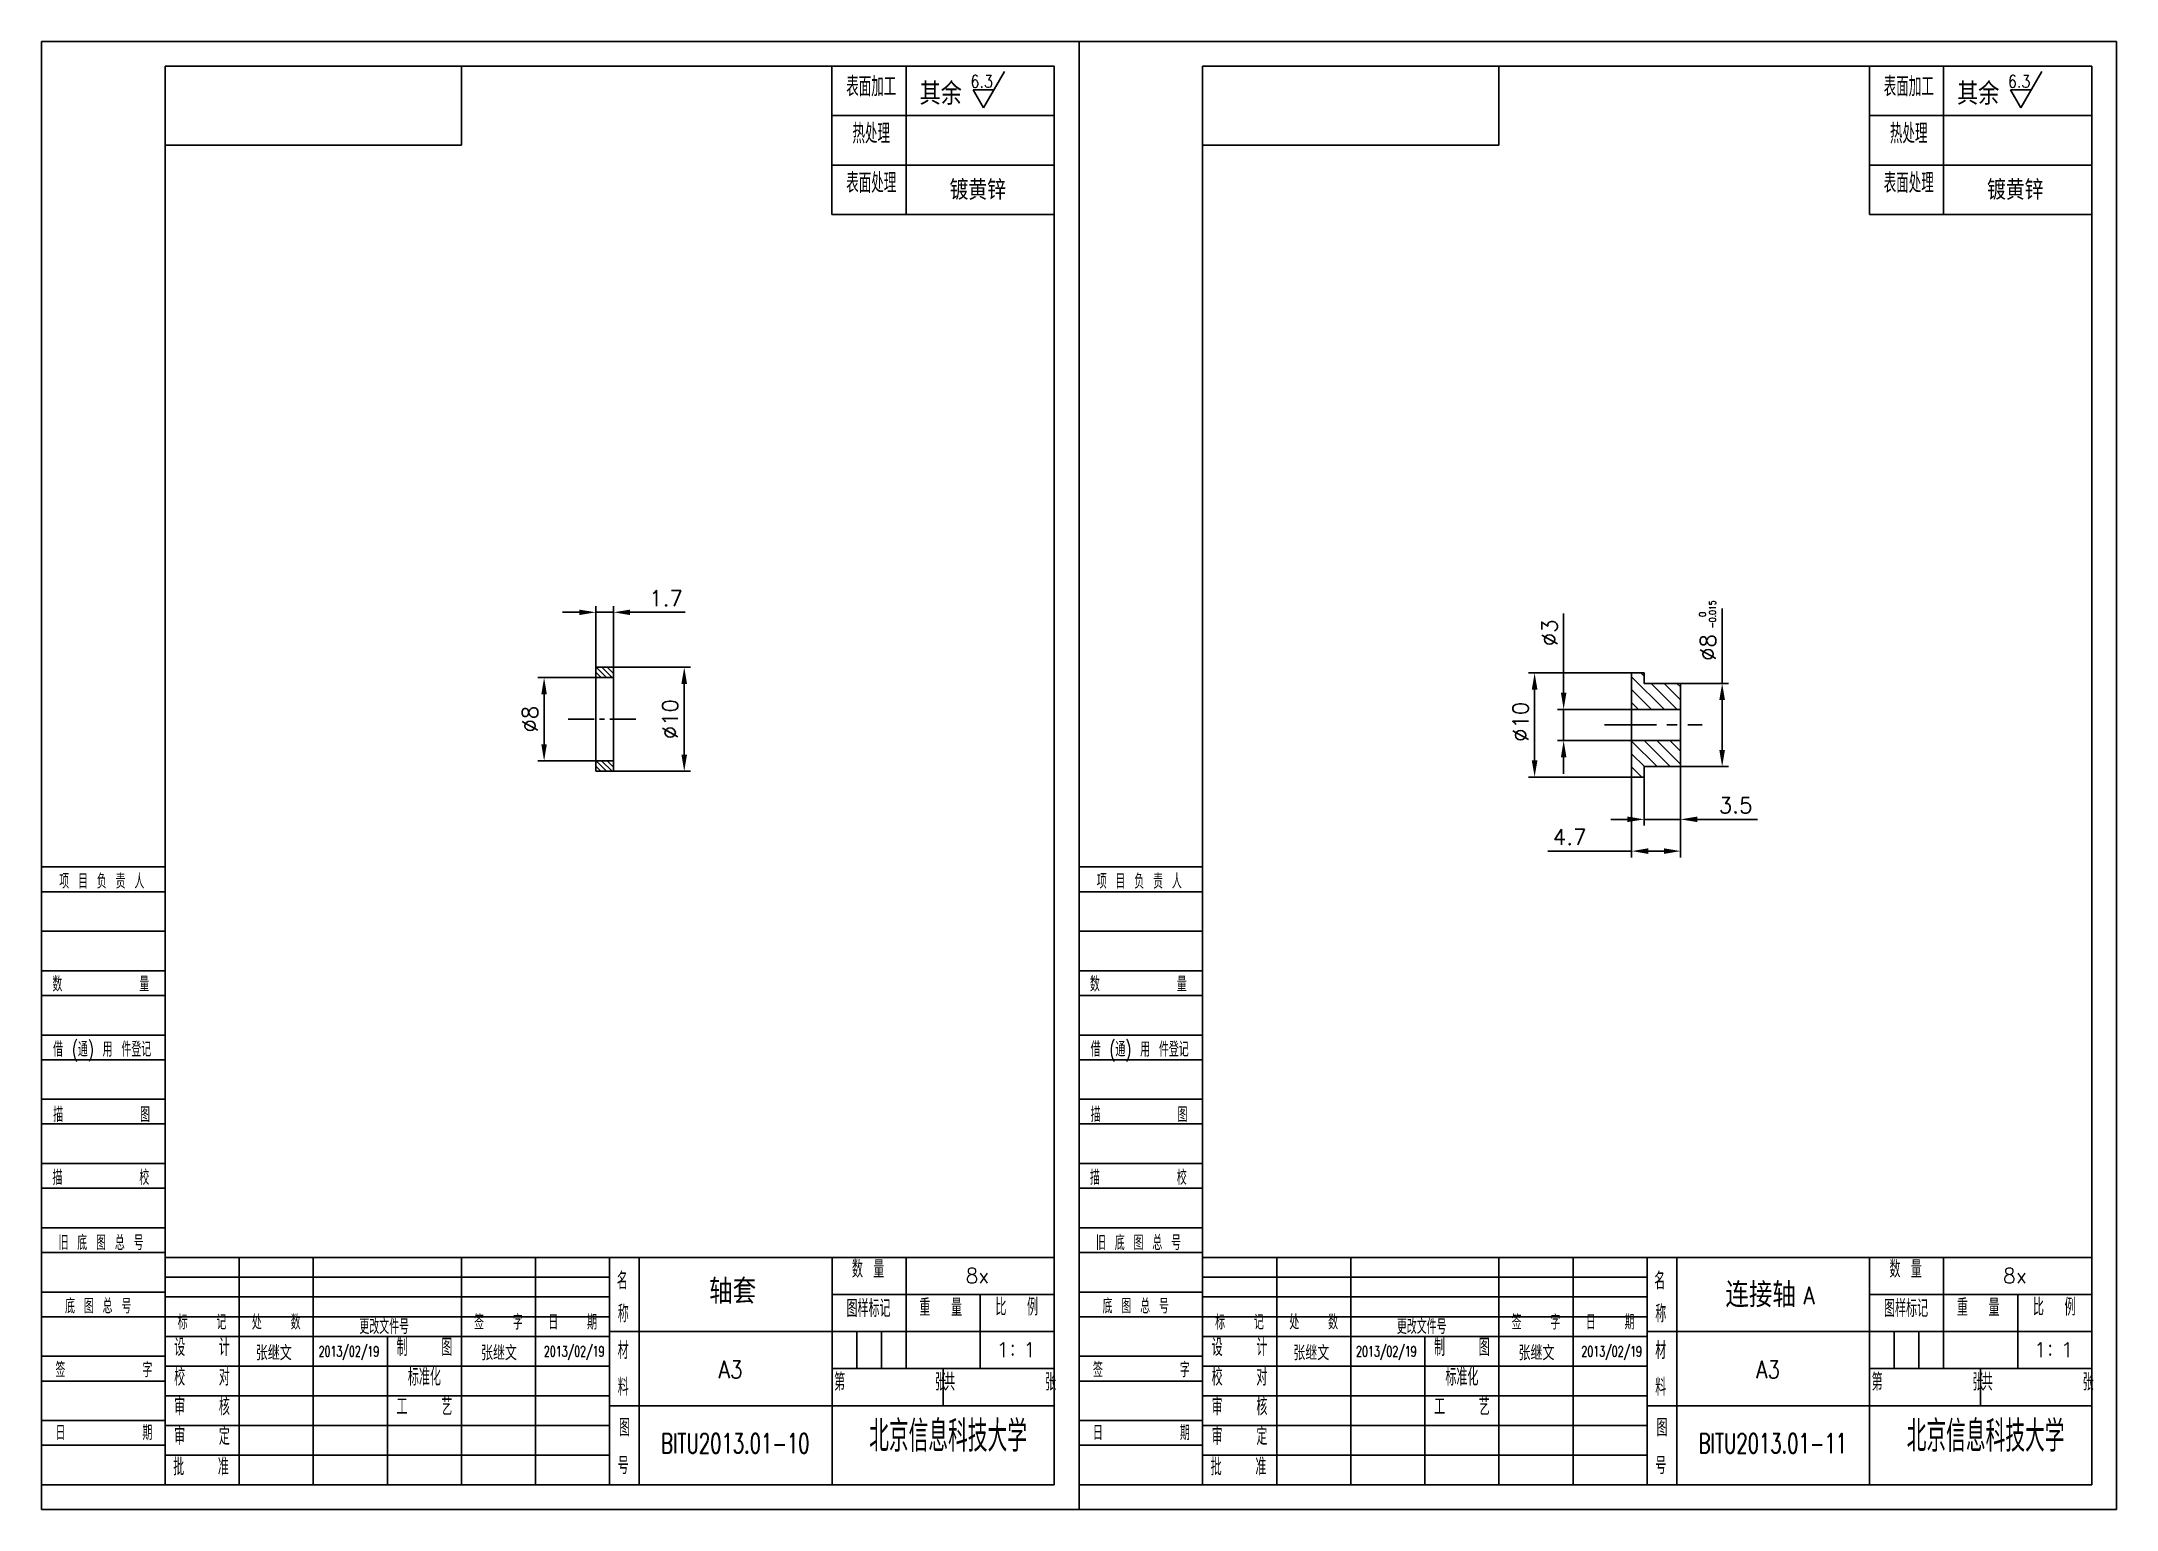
# Model space of a CAD drawing. Extents: x 2854 to 5858, y -1165 to 723.
# Drawn here: x 5524 to 5723.5, y -1164 to -1022.9 of the extents above; entities that cross this region are included whole.
import ezdxf
from ezdxf.enums import TextEntityAlignment as Align

# ---------------------------------------------------------------- set-up
doc = ezdxf.new("R2010")
doc.units = 0
doc.header["$MEASUREMENT"] = 0
doc.linetypes.add('PF_CENTER', pattern=[2, 1.25, -0.25, 0.25, -0.25])
doc.layers.get('0').update_dxf_attribs({"linetype": 'CONTINUOUS'})
doc.layers.get('DEFPOINTS').update_dxf_attribs({"linetype": 'CONTINUOUS'})
for name, color, linetype in [('SMPEN_CENTER', 4, 'PF_CENTER'), ('SMPEN_DIM', 3, 'CONTINUOUS'), ('SMPEN_HATCH', 6, 'CONTINUOUS'), ('SMPEN_TEXT', 6, 'CONTINUOUS'), ('SMPEN_THICK', 7, 'CONTINUOUS')]:
    doc.layers.add(name, color=color, linetype=linetype)
doc.styles.get("Standard").update_dxf_attribs({"font": 'txt.shx', "bigfont": 'hshztxt.shx'})
doc.styles.add('STYLE1', font='complex.shx', dxfattribs={"bigfont": 'hzdx.shx'})
doc.dimstyles.new('STANDARD$0', dxfattribs={"dimtxt": 3, "dimasz": 3, "dimexe": 0.18, "dimexo": 0.5, "dimgap": 1, "dimtad": 1, "dimtoh": 1, "dimdec": 1, "dimzin": 0, "dimdsep": 46, "dimtxsty": 'Standard', "dimcen": 0, "dimadec": 1, "dimazin": 0, "dimtfac": 1, "dimtdec": 1, "dimtofl": 0, "dimtmove": 0, "dimatfit": 3, "dimfxl": 0, "dimtolj": 1, "dimtzin": 0, "dimarcsym": 0})

msp = doc.modelspace()

# ---------------------------------------------------------------- texts
at = {"color": 6}
for s, height, width, p in [('名', 1.66, 0.67, (5579.27, -1142.82)), ('名', 1.66, 0.67, (5679.02, -1142.82)), ('称', 1.66, 0.67, (5579.36, -1145.98)), ('称', 1.66, 0.67, (5679.11, -1145.98)), ('更改文件号', 1.425, 0.67, (5554.52, -1147.1)), ('更改文件号', 1.425, 0.67, (5654.27, -1147.1)), ('材', 1.66, 0.667, (5579.36, -1149.5)), ('材', 1.66, 0.667, (5679.11, -1149.5)), ('料', 1.66, 0.67, (5579.36, -1153.03)), ('料', 1.66, 0.67, (5679.11, -1153.03)), ('图', 1.66, 0.67, (5579.48, -1156.92)), ('图', 1.66, 0.67, (5679.23, -1156.92)), ('号', 1.66, 0.67, (5579.36, -1160.57)), ('号', 1.66, 0.67, (5679.11, -1160.57))]:
    msp.add_text(s, height=height, dxfattribs=dict(at, width=width)).set_placement(p)
at = {"color": 6, "width": 0.67}
for s, height, p in [('数 量', 1.663, (5603.43, -1142.19)), ('数 量', 1.663, (5703.18, -1142.19)), ('标   记', 1.425, (5539.39, -1147.1)), ('处   数', 1.425, (5546.52, -1147.1)), ('签   字', 1.425, (5567.89, -1147.1)), ('日   期', 1.425, (5575.02, -1147.1)), ('图样标记', 1.663, (5603.47, -1145.97)), ('重  量', 1.663, (5610.41, -1145.88)), ('比  例', 1.663, (5617.72, -1145.83)), ('标   记', 1.425, (5639.14, -1147.1)), ('处   数', 1.425, (5646.27, -1147.1)), ('签   字', 1.425, (5667.64, -1147.1)), ('日   期', 1.425, (5674.77, -1147.1)), ('图样标记', 1.663, (5703.22, -1145.97)), ('重  量', 1.663, (5710.16, -1145.88)), ('比  例', 1.663, (5717.47, -1145.83)), ('设   计', 1.663, (5539.39, -1149.71)), ('制   图', 1.663, (5560.77, -1149.71)), ('设   计', 1.663, (5639.14, -1149.71)), ('制   图', 1.663, (5660.52, -1149.71)), ('校   对', 1.663, (5539.39, -1152.56)), ('标准化', 1.663, (5560.77, -1152.56)), ('第        张', 1.663, (5605.54, -1153.04)), ('共        张', 1.663, (5616.13, -1153.04)), ('校   对', 1.663, (5639.14, -1152.56)), ('标准化', 1.663, (5660.52, -1152.56)), ('第        张', 1.663, (5705.29, -1153.04)), ('共        张', 1.663, (5715.88, -1153.04)), ('审   核', 1.663, (5539.39, -1155.41)), ('工   艺', 1.663, (5560.77, -1155.41)), ('审   核', 1.663, (5639.14, -1155.41)), ('工   艺', 1.663, (5660.52, -1155.41)), ('审   定', 1.663, (5539.39, -1158.26)), ('审   定', 1.663, (5639.14, -1158.26)), ('批   准', 1.663, (5539.29, -1161.19)), ('批   准', 1.663, (5639.04, -1161.19))]:
    msp.add_text(s, height=height, dxfattribs=at).set_placement(p, align=Align.BOTTOM_CENTER)
at = {"layer": 'SMPEN_DIM', "style": 'STYLE1'}
for s, height, p in [('其余', 2.138, (5610.41, -1027.78)), ('其余', 2.138, (5710.16, -1027.78)), ('镀黄锌', 1.9, (5613.97, -1037.05)), ('镀黄锌', 1.9, (5713.72, -1037.05))]:
    msp.add_text(s, height=height, dxfattribs=at).set_placement(p, align=Align.MIDDLE)
at = {"layer": 'SMPEN_DIM', "width": 0.85}
for p in [(5614.35, -1026.72), (5714.1, -1026.72)]:
    msp.add_text('6.3', height=1.188, dxfattribs=at).set_placement(p, align=Align.MIDDLE)
for s, p in [('-0.015', (5684.61, -1077.95)), ('0', (5683.65, -1077.94))]:
    msp.add_text(s, height=0.64, rotation=90, dxfattribs=at).set_placement(p, align=Align.MIDDLE)
at = {"layer": 'SMPEN_DIM', "ltscale": 8}
for s, p in [('8x', (5613.93, -1141.49)), ('8x', (5713.68, -1141.49)), ('1：1', (5617.67, -1148.62)), ('1：1', (5717.42, -1148.62))]:
    msp.add_text(s, height=1.425, dxfattribs=at).set_placement(p, align=Align.MIDDLE)
for s, height, width, p in [('A', 1.66, 0.85, (5693.9, -1143.4)), ('张继文', 1.425, 0.85, (5546.29, -1148.84)), ('2013/02/19', 1, 0.6667, (5553.51, -1148.84)), ('张继文', 1.425, 0.85, (5567.94, -1148.84)), ('2013/02/19', 1, 0.6667, (5575.17, -1148.84)), ('张继文', 1.425, 0.85, (5646.04, -1148.84)), ('2013/02/19', 1, 0.6667, (5653.26, -1148.84)), ('张继文', 1.425, 0.85, (5667.69, -1148.84)), ('2013/02/19', 1, 0.6667, (5674.92, -1148.84)), ('A3', 1.663, 0.85, (5590.21, -1150.52)), ('A3', 1.663, 0.85, (5689.96, -1150.52)), ('BITU2013.01-10', 1.9, 0.6667, (5590.66, -1157.6)), ('BITU2013.01-11', 1.9, 0.6667, (5690.41, -1157.6))]:
    msp.add_text(s, height=height, dxfattribs=dict(at, width=width)).set_placement(p, align=Align.MIDDLE)
at = {"layer": 'SMPEN_HATCH'}
for s, p in [('轴套', (5590.41, -1142.88)), ('连接轴', (5689.24, -1143.22))]:
    msp.add_text(s, height=2.375, dxfattribs=at).set_placement(p, align=Align.MIDDLE)
at = {"layer": 'SMPEN_TEXT', "width": 0.667}
for p in [(5611.12, -1159.31), (5710.87, -1159.31)]:
    msp.add_text('北京信息科技大学', height=2.993, dxfattribs=at).set_placement(p, align=Align.BOTTOM_CENTER)

# ---------------------------------------------------------------- blocks, each defined once
blk = doc.blocks.new('ADDBOX')
for p, q in [((0, 125), (0, 0)), ((0, 125), (25, 125)), ((25, 0), (25, 125))]:
    blk.add_line(p, q)
at = {"color": 1}
for p, q in [((0, 120), (25, 120)), ((0, 99), (25, 99)), ((0, 86), (25, 86)), ((0, 73), (25, 73)), ((0, 60), (25, 60)), ((0, 47), (25, 47)), ((0, 21), (25, 21)), ((0, 8), (25, 8))]:
    blk.add_line(p, q, dxfattribs=at)
for points in [[(0, 112), (25, 112)], [(0, 34), (25, 34)]]:
    blk.add_lwpolyline(points, dxfattribs=at)
for points in [[(0, 104), (25, 104)], [(0, 91), (25, 91)], [(0, 78), (25, 78)], [(0, 65), (25, 65)], [(0, 52), (25, 52)], [(0, 39), (25, 39)], [(0, 26), (25, 26)], [(0, 13), (25, 13)], [(0, 0), (25, 0)]]:
    blk.add_lwpolyline(points)
at = {"color": 1, "width": 0.67}
for s, p in [('项 目 负 责 人', (3.58, 120.61)), ('数        量', (2.2, 99.8)), ('借 (通) 用 件登记', (2.35, 86.62)), ('描        图', (2.35, 73.41)), ('描        校', (2.2, 60.68)), ('旧 底 图 总 号', (3.43, 47.48)), (' 底 图 总 号', (2.97, 34.66)), ('签        字', (2.82, 21.77)), ('日        期', (2.82, 9.04))]:
    blk.add_text(s, height=3, dxfattribs=at).set_placement(p)
at = {"color": 1, "ltscale": 20, "width": 0.67}
blk.add_attdef('PRJMANAGER', text='', height=3.5, dxfattribs=at).set_placement((1.5, 113), align=Align.BOTTOM_LEFT)
at = {"color": 1, "width": 0.67}
for tag, p in [('NUM', (1.5, 92)), ('DRAFTER', (1.5, 66)), ('DVERI', (1.5, 53)), ('OLDDRAWNO', (1.5, 40)), ('DRAWNO', (1.5, 27)), ('SIGNER', (1.5, 14)), ('DATE', (1.5, 1))]:
    blk.add_attdef(tag, text='', height=3.5, dxfattribs=at).set_placement(p, align=Align.BOTTOM_LEFT)
blk = doc.blocks.new('*D385')
at = {"layer": 'DEFPOINTS', "color": 0, "ltscale": 10}
for p in [(5578.95, -1083.02), (5578.95, -1093.02), (5585.75, -1093.02)]:
    blk.add_point(p, dxfattribs=at)
at = {"layer": 'SMPEN_DIM', "color": 0, "lineweight": -2, "ltscale": 10}
for p, q in [((5578.95, -1083.02), (5586.35, -1083.02)), ((5585.75, -1084.62), (5585.75, -1091.42)), ((5578.95, -1093.02), (5586.35, -1093.02))]:
    blk.add_line(p, q, dxfattribs=at)
at = {"layer": 'SMPEN_DIM', "color": 0, "ltscale": 10}
for points in [[(5585.48, -1084.62), (5586.02, -1084.62), (5585.75, -1083.02)], [(5585.48, -1091.42), (5586.02, -1091.42), (5585.75, -1093.02)]]:
    blk.add_solid(points, dxfattribs=at)
at = {"layer": 'SMPEN_DIM', "color": 0, "ltscale": 10, "insert": (5584.4, -1088.02), "char_height": 1.5, "attachment_point": 5, "rotation": 90}
blk.add_mtext('\\A1;%%c10', dxfattribs=at)
blk = doc.blocks.new('*D384')
at = {"layer": 'DEFPOINTS', "color": 0, "ltscale": 10}
for p in [(5578.95, -1077.74), (5577.25, -1083.02), (5578.95, -1083.02)]:
    blk.add_point(p, dxfattribs=at)
at = {"layer": 'SMPEN_DIM', "color": 0, "lineweight": -2, "ltscale": 10}
for p, q in [((5577.25, -1083.02), (5577.25, -1077.14)), ((5578.95, -1083.02), (5578.95, -1077.14)), ((5575.65, -1077.74), (5574.05, -1077.74)), ((5577.25, -1077.74), (5578.95, -1077.74)), ((5580.55, -1077.74), (5585.85, -1077.74))]:
    blk.add_line(p, q, dxfattribs=at)
at = {"layer": 'SMPEN_DIM', "color": 0, "ltscale": 10}
for points in [[(5575.65, -1077.48), (5575.65, -1078.01), (5577.25, -1077.74)], [(5580.55, -1077.48), (5580.55, -1078.01), (5578.95, -1077.74)]]:
    blk.add_solid(points, dxfattribs=at)
at = {"layer": 'SMPEN_DIM', "color": 0, "ltscale": 10, "insert": (5584, -1076.39), "char_height": 1.5, "attachment_point": 5}
blk.add_mtext('\\A1;1.7', dxfattribs=at)
blk = doc.blocks.new('*D383')
at = {"layer": 'DEFPOINTS', "color": 0, "ltscale": 10}
for p in [(5577.25, -1084.02), (5572.28, -1092.02), (5577.25, -1092.02)]:
    blk.add_point(p, dxfattribs=at)
at = {"layer": 'SMPEN_DIM', "color": 0, "lineweight": -2, "ltscale": 10}
for p, q in [((5577.25, -1084.02), (5571.68, -1084.02)), ((5572.28, -1085.62), (5572.28, -1090.42)), ((5577.25, -1092.02), (5571.68, -1092.02))]:
    blk.add_line(p, q, dxfattribs=at)
at = {"layer": 'SMPEN_DIM', "color": 0, "ltscale": 10}
for points in [[(5572.01, -1085.62), (5572.54, -1085.62), (5572.28, -1084.02)], [(5572.01, -1090.42), (5572.54, -1090.42), (5572.28, -1092.02)]]:
    blk.add_solid(points, dxfattribs=at)
at = {"layer": 'SMPEN_DIM', "color": 0, "ltscale": 10, "insert": (5570.93, -1088.02), "char_height": 1.5, "attachment_point": 5, "rotation": 90}
blk.add_mtext('\\A1;%%C8', dxfattribs=at)
blk = doc.blocks.new('ADDBOX3')
at = {"layer": 'SMPEN_THICK', "ltscale": 8}
for p, q in [((-45, -30), (-45, 0)), ((-30, 0), (-30, -30)), ((-45, -10), (0, -10)), ((-45, -20), (0, -20)), ((0, -30), (-45, -30))]:
    blk.add_line(p, q, dxfattribs=at)
at = {"layer": 'SMPEN_TEXT', "ltscale": 8, "width": 0.667}
for s, p in [('表面加工', (-37.05, -7.32)), ('热处理', (-37.05, -16.82)), ('表面处理', (-37.05, -26.82))]:
    blk.add_text(s, height=4, dxfattribs=at).set_placement(p, align=Align.BOTTOM_CENTER)
at = {"layer": 'SMPEN_TEXT', "ltscale": 8}
for tag, p in [('HEATTREATMENT', (-15.54, -17.14)), ('SURFACETREATMENT', (-13.33, -26.97))]:
    blk.add_attdef(tag, text='', height=3.5, dxfattribs=at).set_placement(p, align=Align.BOTTOM_CENTER)
blk = doc.blocks.new('*D382')
at = {"layer": 'DEFPOINTS', "color": 0, "ltscale": 10}
for p in [(5676.84, -1087.07), (5670.3, -1090.07), (5676.84, -1090.07)]:
    blk.add_point(p, dxfattribs=at)
at = {"layer": 'SMPEN_DIM', "color": 0, "lineweight": -2, "ltscale": 10}
for p, q in [((5670.3, -1085.47), (5670.3, -1077.86)), ((5676.84, -1087.07), (5669.7, -1087.07)), ((5670.3, -1090.07), (5670.3, -1087.07)), ((5676.84, -1090.07), (5669.7, -1090.07)), ((5670.3, -1091.67), (5670.3, -1093.27))]:
    blk.add_line(p, q, dxfattribs=at)
at = {"layer": 'SMPEN_DIM', "color": 0, "ltscale": 10}
for points in [[(5670.04, -1085.47), (5670.57, -1085.47), (5670.3, -1087.07)], [(5670.04, -1091.67), (5670.57, -1091.67), (5670.3, -1090.07)]]:
    blk.add_solid(points, dxfattribs=at)
at = {"layer": 'SMPEN_DIM', "color": 0, "ltscale": 10, "insert": (5668.95, -1079.71), "char_height": 1.5, "attachment_point": 5, "rotation": 90}
blk.add_mtext('\\A1;%%C3', dxfattribs=at)
blk = doc.blocks.new('*D381')
at = {"layer": 'DEFPOINTS', "color": 0, "ltscale": 10}
for p in [(5681.54, -1092.57), (5678.04, -1093.57), (5681.54, -1097.64)]:
    blk.add_point(p, dxfattribs=at)
at = {"layer": 'SMPEN_DIM', "color": 0, "lineweight": -2, "ltscale": 10}
for p, q in [((5681.54, -1092.57), (5681.54, -1098.24)), ((5678.04, -1093.57), (5678.04, -1098.24)), ((5676.44, -1097.64), (5674.84, -1097.64)), ((5678.04, -1097.64), (5681.54, -1097.64)), ((5683.14, -1097.64), (5688.94, -1097.64))]:
    blk.add_line(p, q, dxfattribs=at)
at = {"layer": 'SMPEN_DIM', "color": 0, "ltscale": 10}
for points in [[(5676.44, -1097.37), (5676.44, -1097.9), (5678.04, -1097.64)], [(5683.14, -1097.37), (5683.14, -1097.9), (5681.54, -1097.64)]]:
    blk.add_solid(points, dxfattribs=at)
at = {"layer": 'SMPEN_DIM', "color": 0, "ltscale": 10, "insert": (5686.84, -1096.29), "char_height": 1.5, "attachment_point": 5}
blk.add_mtext('\\A1;3.5', dxfattribs=at)
blk = doc.blocks.new('*D380')
at = {"layer": 'DEFPOINTS', "color": 0, "ltscale": 10}
for p in [(5681.54, -1092.57), (5676.84, -1093.57), (5681.54, -1100.69)]:
    blk.add_point(p, dxfattribs=at)
at = {"layer": 'SMPEN_DIM', "color": 0, "lineweight": -2, "ltscale": 10}
for p, q in [((5681.54, -1092.57), (5681.54, -1101.29)), ((5676.84, -1093.57), (5676.84, -1101.29)), ((5676.84, -1100.69), (5668.78, -1100.69)), ((5679.94, -1100.69), (5678.44, -1100.69))]:
    blk.add_line(p, q, dxfattribs=at)
at = {"layer": 'SMPEN_DIM', "color": 0, "ltscale": 10}
for points in [[(5678.44, -1100.42), (5678.44, -1100.96), (5676.84, -1100.69)], [(5679.94, -1100.42), (5679.94, -1100.96), (5681.54, -1100.69)]]:
    blk.add_solid(points, dxfattribs=at)
at = {"layer": 'SMPEN_DIM', "color": 0, "ltscale": 10, "insert": (5670.88, -1099.34), "char_height": 1.5, "attachment_point": 5}
blk.add_mtext('\\A1;4.7', dxfattribs=at)
blk = doc.blocks.new('*D379')
at = {"layer": 'DEFPOINTS', "color": 0, "ltscale": 10}
for p in [(5676.84, -1083.57), (5667.51, -1093.57), (5676.84, -1093.57)]:
    blk.add_point(p, dxfattribs=at)
at = {"layer": 'SMPEN_DIM', "color": 0, "lineweight": -2, "ltscale": 10}
for p, q in [((5676.84, -1083.57), (5666.91, -1083.57)), ((5667.51, -1085.17), (5667.51, -1091.97)), ((5676.84, -1093.57), (5666.91, -1093.57))]:
    blk.add_line(p, q, dxfattribs=at)
at = {"layer": 'SMPEN_DIM', "color": 0, "ltscale": 10}
for points in [[(5667.24, -1085.17), (5667.78, -1085.17), (5667.51, -1083.57)], [(5667.24, -1091.97), (5667.78, -1091.97), (5667.51, -1093.57)]]:
    blk.add_solid(points, dxfattribs=at)
at = {"layer": 'SMPEN_DIM', "color": 0, "ltscale": 10, "insert": (5666.16, -1088.27), "char_height": 1.5, "attachment_point": 5, "rotation": 90}
blk.add_mtext('\\A1;%%c10', dxfattribs=at)
blk = doc.blocks.new('*D378')
at = {"layer": 'DEFPOINTS', "color": 0, "ltscale": 10}
for p in [(5681.54, -1084.57), (5681.54, -1092.57), (5685.54, -1092.57)]:
    blk.add_point(p, dxfattribs=at)
at = {"layer": 'SMPEN_DIM', "color": 0, "lineweight": -2, "ltscale": 10}
for p, q in [((5685.54, -1084.57), (5685.54, -1079.27)), ((5681.54, -1084.57), (5686.14, -1084.57)), ((5685.54, -1090.97), (5685.54, -1086.17)), ((5681.54, -1092.57), (5686.14, -1092.57))]:
    blk.add_line(p, q, dxfattribs=at)
at = {"layer": 'SMPEN_DIM', "color": 0, "ltscale": 10}
for points in [[(5685.27, -1086.17), (5685.81, -1086.17), (5685.54, -1084.57)], [(5685.27, -1090.97), (5685.81, -1090.97), (5685.54, -1092.57)]]:
    blk.add_solid(points, dxfattribs=at)
at = {"layer": 'SMPEN_DIM', "color": 0, "ltscale": 10, "insert": (5684.19, -1081.12), "char_height": 1.5, "attachment_point": 5, "rotation": 90}
blk.add_mtext('\\A1;%%C8', dxfattribs=at)

# ---------------------------------------------------------------- dimensions: what is measured, and where the dimension line sits
at = {"layer": 'SMPEN_DIM'}
dim = msp.add_linear_dim(base=(5578.95, -1077.74), p1=(5577.25, -1083.02), p2=(5578.95, -1083.02), dimstyle='STANDARD$0', override={"dimtxt": 1.5, "dimasz": 1.6, "dimexe": 0.6, "dimexo": 0, "dimgap": 0.6, "dimtad": 1, "dimtih": 0, "dimtoh": 0, "dimzin": 8, "dimcen": 2.5, "dimtofl": 1}, dxfattribs=at)
dim.commit()
dim.dimension.update_dxf_attribs({"geometry": '*D384', "text_midpoint": (5584, -1076.39)})
for base, p1, p2, text, override, picture, middle in [((5670.3, -1090.07), (5676.84, -1087.07), (5676.84, -1090.07), '%%C<>', {"dimtxt": 1.5, "dimasz": 1.6, "dimexe": 0.6, "dimexo": 0, "dimgap": 0.6, "dimtad": 1, "dimtih": 0, "dimtoh": 0, "dimzin": 8, "dimcen": 2.5, "dimtofl": 1}, '*D382', (5670.3, -1079.71)), ((5685.54, -1092.57), (5681.54, -1084.57), (5681.54, -1092.57), '%%C<>', {"dimtxt": 1.5, "dimasz": 1.6, "dimexe": 0.6, "dimexo": 0, "dimgap": 0.6, "dimtad": 1, "dimtih": 0, "dimtoh": 0, "dimzin": 8, "dimcen": 2.5, "dimtofl": 1}, '*D378', (5685.54, -1081.12)), ((5585.75, -1093.02), (5578.95, -1083.02), (5578.95, -1093.02), '%%c<>', {"dimtxt": 1.5, "dimasz": 1.6, "dimexe": 0.6, "dimexo": 0, "dimgap": 0.6, "dimtad": 1, "dimtih": 0, "dimzin": 8, "dimcen": 2.5, "dimtofl": 1}, '*D385', (5585.75, -1088.02)), ((5572.28, -1092.02), (5577.25, -1084.02), (5577.25, -1092.02), '%%C<>', {"dimtxt": 1.5, "dimasz": 1.6, "dimexe": 0.6, "dimexo": 0, "dimgap": 0.6, "dimtad": 1, "dimtih": 0, "dimtoh": 0, "dimzin": 8, "dimcen": 2.5, "dimtofl": 1}, '*D383', (5572.28, -1088.02)), ((5667.51, -1093.57), (5676.84, -1083.57), (5676.84, -1093.57), '%%c<>', {"dimtxt": 1.5, "dimasz": 1.6, "dimexe": 0.6, "dimexo": 0, "dimgap": 0.6, "dimtad": 1, "dimtih": 0, "dimzin": 8, "dimcen": 2.5, "dimtofl": 1}, '*D379', (5667.51, -1088.27))]:
    dim = msp.add_linear_dim(base=base, p1=p1, p2=p2, angle=90, text=text, dimstyle='STANDARD$0', override=override, dxfattribs=at)
    dim.commit()
    dim.dimension.update_dxf_attribs({"geometry": picture, "text_midpoint": middle, "dimtype": 160})
for base, p1, picture, middle in [((5681.54, -1100.69), (5676.84, -1093.57), '*D380', (5670.88, -1100.69)), ((5681.54, -1097.64), (5678.04, -1093.57), '*D381', (5686.84, -1097.64))]:
    dim = msp.add_linear_dim(base=base, p1=p1, p2=(5681.54, -1092.57), dimstyle='STANDARD$0', override={"dimtxt": 1.5, "dimasz": 1.6, "dimexe": 0.6, "dimexo": 0, "dimgap": 0.6, "dimtad": 1, "dimtih": 0, "dimzin": 8, "dimcen": 2.5, "dimtofl": 1}, dxfattribs=at)
    dim.commit()
    dim.dimension.update_dxf_attribs({"geometry": picture, "text_midpoint": middle, "dimtype": 160})

# ---------------------------------------------------------------- hatches: boundary and pattern name
at = {"layer": 'SMPEN_HATCH'}
h = msp.add_hatch(dxfattribs=at)
h.set_pattern_fill('ANSI31', color=256, scale=3, angle=90, style=0)
h.set_pattern_definition([(135, (4081.54743, -2302.56615), (-0.26516504, -0.26516504), [])])
h.paths.add_polyline_path([(5578.95, -1083.02), (5577.25, -1083.02), (5577.25, -1084.02), (5578.95, -1084.02)])
h.paths.add_polyline_path([(5578.95, -1092.02), (5577.25, -1092.02), (5577.25, -1093.02), (5578.95, -1093.02)])
h = msp.add_hatch(dxfattribs=at)
h.set_pattern_fill('ANSI31', color=256, scale=7, angle=90, style=0)
h.set_pattern_definition([(135, (4081.5474, -2302.56615), (-0.61871843, -0.61871843), [])])
h.paths.add_polyline_path([(5681.54, -1084.57), (5678.04, -1084.57), (5678.04, -1083.57), (5676.84, -1083.57), (5676.84, -1087.07), (5681.54, -1087.07)])
h.paths.add_polyline_path([(5681.54, -1090.07), (5676.84, -1090.07), (5676.84, -1093.57), (5678.04, -1093.57), (5678.04, -1092.57), (5681.54, -1092.57)])

# ---------------------------------------------------------------- linework, layer by layer
at = {"linetype": 'Continuous'}
for p, q in [((5535.83, -1161.59), (5535.83, -1025.26)), ((5621.33, -1161.59), (5621.33, -1025.26)), ((5635.58, -1161.59), (5635.58, -1025.26)), ((5721.08, -1161.59), (5721.08, -1025.26))]:
    msp.add_line(p, q, dxfattribs=at)
for p, q in [((5535.83, -1025.26), (5621.33, -1025.26)), ((5635.58, -1025.26), (5721.08, -1025.26)), ((5577.25, -1083.02), (5577.25, -1088.02)), ((5578.95, -1083.02), (5577.25, -1083.02)), ((5678.04, -1083.57), (5676.84, -1083.57)), ((5577.25, -1093.02), (5577.25, -1088.02)), ((5578.95, -1093.02), (5577.25, -1093.02)), ((5678.04, -1093.57), (5676.84, -1093.57)), ((5535.83, -1161.59), (5621.33, -1161.59)), ((5635.58, -1161.59), (5721.08, -1161.59))]:
    msp.add_line(p, q)
at = {"ltscale": 2}
for p, q in [((5578.95, -1093.02), (5578.95, -1083.02)), ((5676.84, -1088.57), (5676.84, -1083.57)), ((5678.04, -1084.57), (5678.04, -1083.57)), ((5676.84, -1088.57), (5676.84, -1093.57)), ((5678.04, -1092.57), (5678.04, -1093.57))]:
    msp.add_line(p, q, dxfattribs=at)
at = {"ltscale": 4}
for p, q in [((5577.25, -1084.02), (5578.95, -1084.02)), ((5678.04, -1084.57), (5681.54, -1084.57)), ((5676.84, -1087.07), (5681.54, -1087.07)), ((5676.84, -1090.07), (5681.54, -1090.07)), ((5577.25, -1092.02), (5578.95, -1092.02)), ((5678.04, -1092.57), (5681.54, -1092.57))]:
    msp.add_line(p, q, dxfattribs=at)
at = {"color": 7}
for p, q in [((5535.83, -1139.74), (5621.33, -1139.74)), ((5535.83, -1139.74), (5621.33, -1139.74)), ((5535.83, -1161.59), (5535.83, -1139.74)), ((5578.58, -1161.59), (5578.58, -1139.74)), ((5599.96, -1161.59), (5599.96, -1139.74)), ((5635.58, -1139.74), (5721.08, -1139.74)), ((5635.58, -1139.74), (5721.08, -1139.74)), ((5635.58, -1161.59), (5635.58, -1139.74)), ((5678.33, -1161.59), (5678.33, -1139.74)), ((5699.71, -1161.59), (5699.71, -1139.74)), ((5578.58, -1146.86), (5621.33, -1146.86)), ((5678.33, -1146.86), (5721.08, -1146.86)), ((5535.83, -1147.34), (5578.58, -1147.34)), ((5635.58, -1147.34), (5678.33, -1147.34)), ((5578.58, -1153.99), (5621.33, -1153.99)), ((5678.33, -1153.99), (5721.08, -1153.99))]:
    msp.add_line(p, q, dxfattribs=at)
at = {"color": 6}
for p, q in [((5542.96, -1161.59), (5542.96, -1139.74)), ((5550.08, -1161.59), (5550.08, -1139.74)), ((5564.33, -1161.59), (5564.33, -1139.74)), ((5571.46, -1161.59), (5571.46, -1139.74)), ((5581.43, -1161.59), (5581.43, -1139.74)), ((5607.08, -1139.74), (5607.08, -1150.42)), ((5642.71, -1161.59), (5642.71, -1139.74)), ((5649.83, -1161.59), (5649.83, -1139.74)), ((5664.08, -1161.59), (5664.08, -1139.74)), ((5671.21, -1161.59), (5671.21, -1139.74)), ((5681.18, -1161.59), (5681.18, -1139.74)), ((5706.83, -1139.74), (5706.83, -1150.42)), ((5535.83, -1141.64), (5578.58, -1141.64)), ((5635.58, -1141.64), (5678.33, -1141.64)), ((5535.83, -1143.54), (5578.58, -1143.54)), ((5614.21, -1143.3), (5614.21, -1150.42)), ((5635.58, -1143.54), (5678.33, -1143.54)), ((5713.96, -1143.3), (5713.96, -1150.42)), ((5535.83, -1145.44), (5578.58, -1145.44)), ((5602.33, -1146.86), (5602.33, -1150.42)), ((5604.71, -1146.86), (5604.71, -1150.42)), ((5635.58, -1145.44), (5678.33, -1145.44)), ((5702.08, -1146.86), (5702.08, -1150.42)), ((5704.46, -1146.86), (5704.46, -1150.42)), ((5557.21, -1161.59), (5557.21, -1147.34)), ((5656.96, -1161.59), (5656.96, -1147.34)), ((5535.83, -1150.19), (5578.58, -1150.19)), ((5610.64, -1150.42), (5610.64, -1153.99)), ((5635.58, -1150.19), (5678.33, -1150.19)), ((5710.39, -1150.42), (5710.39, -1153.99)), ((5535.83, -1153.04), (5578.58, -1153.04)), ((5635.58, -1153.04), (5678.33, -1153.04)), ((5535.83, -1155.89), (5578.58, -1155.89)), ((5635.58, -1155.89), (5678.33, -1155.89)), ((5535.83, -1158.74), (5578.58, -1158.74)), ((5635.58, -1158.74), (5678.33, -1158.74))]:
    msp.add_line(p, q, dxfattribs=at)
at = {"layer": 'SMPEN_CENTER', "ltscale": 2}
msp.add_line((5574.59, -1088.02), (5581.47, -1088.02), dxfattribs=at)
at = {"layer": 'SMPEN_CENTER', "ltscale": 4}
msp.add_line((5674.23, -1088.57), (5683.63, -1088.57), dxfattribs=at)
at = {"layer": 'SMPEN_DIM'}
for p, q in [((5616.53, -1025.78), (5614.51, -1029.27)), ((5716.28, -1025.78), (5714.26, -1029.27)), ((5613.52, -1027.54), (5614.51, -1029.27)), ((5613.52, -1027.54), (5615.51, -1027.54)), ((5713.27, -1027.54), (5715.26, -1027.54)), ((5713.27, -1027.54), (5714.26, -1029.27)), ((5685.54, -1079.27), (5685.54, -1077.36))]:
    msp.add_line(p, q, dxfattribs=at)
at = {"layer": 'SMPEN_THICK', "color": 1, "linetype": 'Continuous'}
for p, q in [((5523.96, -1163.96), (5523.96, -1022.89)), ((5623.71, -1163.96), (5623.71, -1022.89)), ((5623.71, -1163.96), (5623.71, -1022.89)), ((5623.71, -1163.96), (5623.71, -1022.89)), ((5623.71, -1163.96), (5623.71, -1022.89)), ((5623.71, -1163.96), (5623.71, -1022.89)), ((5623.71, -1163.96), (5623.71, -1022.89)), ((5623.71, -1163.96), (5623.71, -1022.89)), ((5623.71, -1163.96), (5623.71, -1022.89)), ((5623.71, -1163.96), (5623.71, -1022.89)), ((5623.71, -1163.96), (5623.71, -1022.89)), ((5623.71, -1163.96), (5623.71, -1022.89)), ((5623.71, -1163.96), (5623.71, -1022.89)), ((5623.71, -1163.96), (5623.71, -1022.89)), ((5623.71, -1163.96), (5623.71, -1022.89)), ((5623.71, -1163.96), (5623.71, -1022.89)), ((5623.71, -1163.96), (5623.71, -1022.89)), ((5623.71, -1163.96), (5623.71, -1022.89)), ((5623.71, -1163.96), (5623.71, -1022.89)), ((5623.71, -1163.96), (5623.71, -1022.89)), ((5623.71, -1163.96), (5623.71, -1022.89)), ((5623.71, -1163.96), (5623.71, -1022.89)), ((5623.71, -1163.96), (5623.71, -1022.89)), ((5623.71, -1163.96), (5623.71, -1022.89)), ((5623.71, -1163.96), (5623.71, -1022.89)), ((5623.71, -1163.96), (5623.71, -1022.89)), ((5623.71, -1163.96), (5623.71, -1022.89)), ((5623.71, -1163.96), (5623.71, -1022.89)), ((5623.71, -1163.96), (5623.71, -1022.89)), ((5623.71, -1163.96), (5623.71, -1022.89)), ((5623.71, -1163.96), (5623.71, -1022.89)), ((5623.71, -1163.96), (5623.71, -1022.89)), ((5623.71, -1163.96), (5623.71, -1022.89)), ((5623.71, -1163.96), (5623.71, -1022.89)), ((5623.71, -1163.96), (5623.71, -1022.89)), ((5623.71, -1163.96), (5623.71, -1022.89)), ((5623.71, -1163.96), (5623.71, -1022.89)), ((5623.71, -1163.96), (5623.71, -1022.89)), ((5623.71, -1163.96), (5623.71, -1022.89)), ((5623.71, -1163.96), (5623.71, -1022.89)), ((5623.71, -1163.96), (5623.71, -1022.89)), ((5623.71, -1163.96), (5623.71, -1022.89)), ((5623.71, -1163.96), (5623.71, -1022.89)), ((5623.71, -1163.96), (5623.71, -1022.89)), ((5623.71, -1163.96), (5623.71, -1022.89)), ((5623.71, -1163.96), (5623.71, -1022.89)), ((5623.71, -1163.96), (5623.71, -1022.89)), ((5623.71, -1163.96), (5623.71, -1022.89)), ((5623.71, -1163.96), (5623.71, -1022.89)), ((5623.71, -1163.96), (5623.71, -1022.89)), ((5623.71, -1163.96), (5623.71, -1022.89)), ((5623.71, -1163.96), (5623.71, -1022.89)), ((5623.71, -1163.96), (5623.71, -1022.89)), ((5623.71, -1163.96), (5623.71, -1022.89)), ((5623.71, -1163.96), (5623.71, -1022.89)), ((5623.71, -1163.96), (5623.71, -1022.89)), ((5623.71, -1163.96), (5623.71, -1022.89)), ((5623.71, -1163.96), (5623.71, -1022.89)), ((5623.71, -1163.96), (5623.71, -1022.89)), ((5623.71, -1163.96), (5623.71, -1022.89)), ((5623.71, -1163.96), (5623.71, -1022.89)), ((5623.71, -1163.96), (5623.71, -1022.89)), ((5623.71, -1163.96), (5623.71, -1022.89)), ((5623.71, -1163.96), (5623.71, -1022.89)), ((5623.71, -1163.96), (5623.71, -1022.89)), ((5623.71, -1163.96), (5623.71, -1022.89)), ((5623.71, -1163.96), (5623.71, -1022.89)), ((5623.71, -1163.96), (5623.71, -1022.89)), ((5623.71, -1163.96), (5623.71, -1022.89)), ((5623.71, -1163.96), (5623.71, -1022.89)), ((5623.71, -1163.96), (5623.71, -1022.89)), ((5623.71, -1163.96), (5623.71, -1022.89)), ((5723.46, -1163.96), (5723.46, -1022.89)), ((5723.46, -1163.96), (5723.46, -1022.89)), ((5723.46, -1163.96), (5723.46, -1022.89)), ((5723.46, -1163.96), (5723.46, -1022.89)), ((5723.46, -1163.96), (5723.46, -1022.89)), ((5723.46, -1163.96), (5723.46, -1022.89)), ((5723.46, -1163.96), (5723.46, -1022.89)), ((5723.46, -1163.96), (5723.46, -1022.89)), ((5723.46, -1163.96), (5723.46, -1022.89)), ((5723.46, -1163.96), (5723.46, -1022.89)), ((5723.46, -1163.96), (5723.46, -1022.89)), ((5723.46, -1163.96), (5723.46, -1022.89)), ((5723.46, -1163.96), (5723.46, -1022.89)), ((5723.46, -1163.96), (5723.46, -1022.89)), ((5723.46, -1163.96), (5723.46, -1022.89)), ((5723.46, -1163.96), (5723.46, -1022.89)), ((5723.46, -1163.96), (5723.46, -1022.89)), ((5723.46, -1163.96), (5723.46, -1022.89)), ((5723.46, -1163.96), (5723.46, -1022.89)), ((5723.46, -1163.96), (5723.46, -1022.89)), ((5723.46, -1163.96), (5723.46, -1022.89)), ((5723.46, -1163.96), (5723.46, -1022.89)), ((5723.46, -1163.96), (5723.46, -1022.89)), ((5723.46, -1163.96), (5723.46, -1022.89)), ((5723.46, -1163.96), (5723.46, -1022.89)), ((5723.46, -1163.96), (5723.46, -1022.89)), ((5723.46, -1163.96), (5723.46, -1022.89)), ((5723.46, -1163.96), (5723.46, -1022.89)), ((5723.46, -1163.96), (5723.46, -1022.89)), ((5723.46, -1163.96), (5723.46, -1022.89)), ((5723.46, -1163.96), (5723.46, -1022.89)), ((5723.46, -1163.96), (5723.46, -1022.89)), ((5723.46, -1163.96), (5723.46, -1022.89)), ((5564.33, -1032.86), (5564.33, -1025.26)), ((5664.08, -1032.86), (5664.08, -1025.26)), ((5535.83, -1032.86), (5564.33, -1032.86)), ((5635.58, -1032.86), (5664.08, -1032.86))]:
    msp.add_line(p, q, dxfattribs=at)
at = {"layer": 'SMPEN_THICK', "color": 1}
for p, q in [((5523.96, -1022.89), (5623.71, -1022.89)), ((5623.71, -1022.89), (5723.46, -1022.89)), ((5623.71, -1022.89), (5723.46, -1022.89)), ((5623.71, -1022.89), (5673.58, -1022.89)), ((5623.71, -1022.89), (5673.58, -1022.89)), ((5673.58, -1022.89), (5698.52, -1022.89)), ((5673.58, -1022.89), (5698.52, -1022.89)), ((5523.96, -1163.96), (5623.71, -1163.96)), ((5623.71, -1163.96), (5723.46, -1163.96)), ((5623.71, -1163.96), (5723.46, -1163.96))]:
    msp.add_line(p, q, dxfattribs=at)
at = {"layer": 'SMPEN_THICK'}
for p, q in [((5681.54, -1092.57), (5681.54, -1084.57)), ((5676.84, -1091.17), (5676.84, -1085.97)), ((5599.96, -1143.3), (5621.33, -1143.3)), ((5699.71, -1143.3), (5721.08, -1143.3)), ((5599.96, -1150.42), (5621.33, -1150.42)), ((5699.71, -1150.42), (5721.08, -1150.42))]:
    msp.add_line(p, q, dxfattribs=at)
at = {"layer": 'SMPEN_THICK', "color": 7, "linetype": 'Continuous'}
for p, q in [((5535.83, -1133.09), (5535.83, -1129.76)), ((5635.58, -1133.09), (5635.58, -1129.76))]:
    msp.add_line(p, q, dxfattribs=at)

# ---------------------------------------------------------------- block references
at = {"layer": 'SMPEN_THICK', "xscale": 0.4749999999999091, "yscale": 0.4749999999999091, "zscale": 0.475}
for name, p in [('ADDBOX3', (5621.33, -1025.26)), ('ADDBOX3', (5721.08, -1025.26)), ('ADDBOX', (5523.96, -1161.59)), ('ADDBOX', (5623.71, -1161.59))]:
    msp.add_blockref(name, p, dxfattribs=at)

msp.set_redraw_order([(e.dxf.handle, doc.entitydb.next_handle()) for e in msp.query("TEXT MTEXT ATTDEF DIMENSION ARC_DIMENSION")])  # texts and dimensions are drawn at this point

doc.saveas('drawing.dxf')
